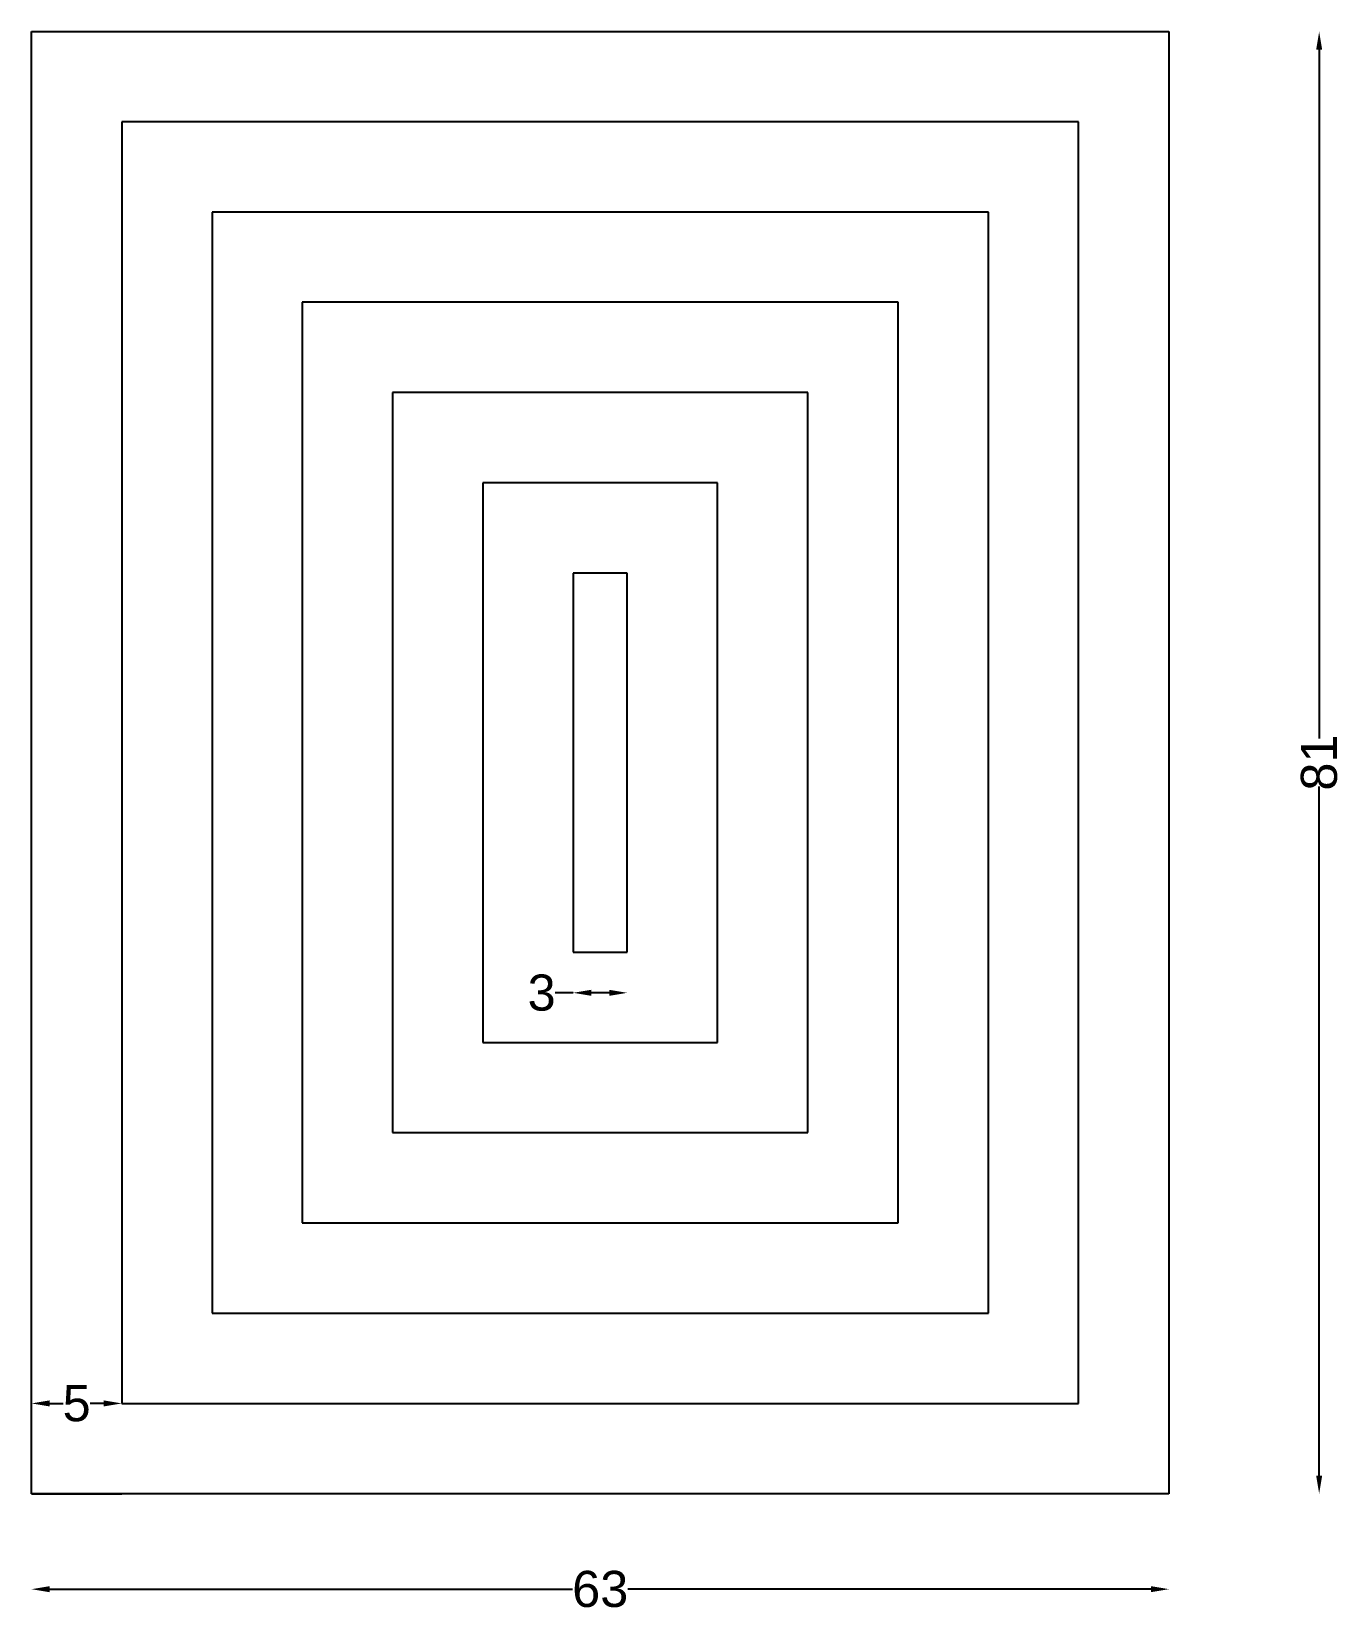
# Model space of a CAD drawing. Header units: inches. Extents: x 6 to 2718, y -10 to 880.
# Drawn here: x 193.6 to 265.9, y -9.6 to 77.7 of the extents above; entities that cross this region are included whole.
import ezdxf

# ---------------------------------------------------------------- set-up
doc = ezdxf.new("R2010")
doc.units = ezdxf.units.IN
doc.header["$MEASUREMENT"] = 0
doc.styles.get("Standard").update_dxf_attribs({"font": 'arial.ttf'})
doc.dimstyles.get("Standard").update_dxf_attribs({"dimtxt": 2, "dimasz": 1, "dimexe": 0.18, "dimexo": 0.0625, "dimgap": 0.09, "dimtad": 0, "dimtoh": 1, "dimdsep": 46, "dimtxsty": 'Standard', "dimcen": 1, "dimse1": 1, "dimse2": 1, "dimadec": 0, "dimazin": 0, "dimtfac": 1, "dimtofl": 0, "dimtmove": 0, "dimatfit": 3, "dimfxl": 1, "dimtolj": 1, "dimtzin": 0, "dimarcsym": 0})

msp = doc.modelspace()

# ---------------------------------------------------------------- texts
at = {"insert": (264.918, 37.189), "char_height": 2, "attachment_point": 5, "rotation": 90}
msp.add_mtext('\\A1;81', dxfattribs=at)
at = {"char_height": 2, "attachment_point": 5}
for s, insert in [('\\A1;5', (196.096, 1.689)), ('\\A1;63', (225.096, -8.601))]:
    msp.add_mtext(s, dxfattribs=dict(at, insert=insert))

# ---------------------------------------------------------------- blocks, each defined once
blk = doc.blocks.new('*D14')
at = {"color": 0, "lineweight": -2, "transparency": 16777216}
for p, q in [((223.596, 24.436), (222.596, 24.436)), ((225.596, 24.436), (224.596, 24.436))]:
    blk.add_line(p, q, dxfattribs=at)
at = {"color": 0, "transparency": 16777216}
for points in [[(224.596, 24.603), (224.596, 24.269), (223.596, 24.436)], [(225.596, 24.603), (225.596, 24.269), (226.596, 24.436)]]:
    blk.add_solid(points, dxfattribs=at)
at = {"layer": 'Defpoints', "color": 0, "transparency": 16777216}
for p in [(223.596, 26.689), (226.596, 26.689), (223.596, 24.436)]:
    blk.add_point(p, dxfattribs=at)
at = {"color": 0, "transparency": 16777216, "insert": (221.851, 24.436), "char_height": 2, "attachment_point": 5}
blk.add_mtext('\\A1;3', dxfattribs=at)

# ---------------------------------------------------------------- dimensions: what is measured, and where the dimension line sits
dim = msp.add_linear_dim(base=(223.596, 24.436), p1=(226.596, 26.689), p2=(223.596, 26.689), dimstyle='Standard')
dim.commit()
dim.dimension.update_dxf_attribs({"geometry": '*D14', "text_midpoint": (221.851, 24.436)})

# ---------------------------------------------------------------- linework, layer by layer
for p, q in [((193.596, 77.689), (256.596, 77.689)), ((193.596, -3.311), (193.596, 77.689)), ((256.596, 77.689), (256.596, -3.311)), ((264.918, 76.689), (264.918, 38.52)), ((251.596, 72.689), (198.596, 72.689)), ((198.596, 72.689), (198.596, 1.689)), ((251.596, 1.689), (251.596, 72.689)), ((246.596, 67.689), (203.596, 67.689)), ((203.596, 67.689), (203.596, 6.689)), ((246.596, 6.689), (246.596, 67.689)), ((241.596, 62.689), (208.596, 62.689)), ((208.596, 62.689), (208.596, 11.689)), ((241.596, 11.689), (241.596, 62.689)), ((236.596, 57.689), (213.596, 57.689)), ((213.596, 57.689), (213.596, 16.689)), ((236.596, 16.689), (236.596, 57.689)), ((231.596, 52.689), (218.596, 52.689)), ((218.596, 52.689), (218.596, 21.689)), ((231.596, 21.689), (231.596, 52.689)), ((226.596, 47.689), (223.596, 47.689)), ((223.596, 47.689), (223.596, 26.689)), ((226.596, 26.689), (226.596, 47.689)), ((264.918, -2.311), (264.918, 35.858)), ((223.596, 26.689), (226.596, 26.689)), ((218.596, 21.689), (231.596, 21.689)), ((218.596, 21.689), (223.596, 21.689)), ((213.596, 16.689), (236.596, 16.689)), ((213.596, 16.689), (218.596, 16.689)), ((208.596, 11.689), (241.596, 11.689)), ((203.596, 6.689), (246.596, 6.689)), ((203.596, 6.689), (208.596, 6.689)), ((194.596, 1.689), (195.343, 1.689)), ((197.596, 1.689), (196.849, 1.689)), ((198.596, 1.689), (251.596, 1.689)), ((198.596, 1.689), (203.596, 1.689)), ((193.596, -3.311), (198.596, -3.311)), ((256.596, -3.311), (193.596, -3.311)), ((194.596, -8.601), (223.568, -8.601)), ((255.596, -8.601), (226.624, -8.601))]:
    msp.add_line(p, q)
for points in [[(264.751, 76.689), (265.084, 76.689), (264.918, 77.689)], [(194.596, 1.856), (194.596, 1.523), (193.596, 1.689)], [(197.596, 1.856), (197.596, 1.523), (198.596, 1.689)], [(264.751, -2.311), (265.084, -2.311), (264.918, -3.311)], [(194.596, -8.434), (194.596, -8.768), (193.596, -8.601)], [(255.596, -8.434), (255.596, -8.768), (256.596, -8.601)]]:
    msp.add_solid(points)

msp.set_redraw_order([(e.dxf.handle, doc.entitydb.next_handle()) for e in msp.query("TEXT MTEXT ATTDEF DIMENSION ARC_DIMENSION")])  # texts and dimensions are drawn at this point

doc.saveas('drawing.dxf')
